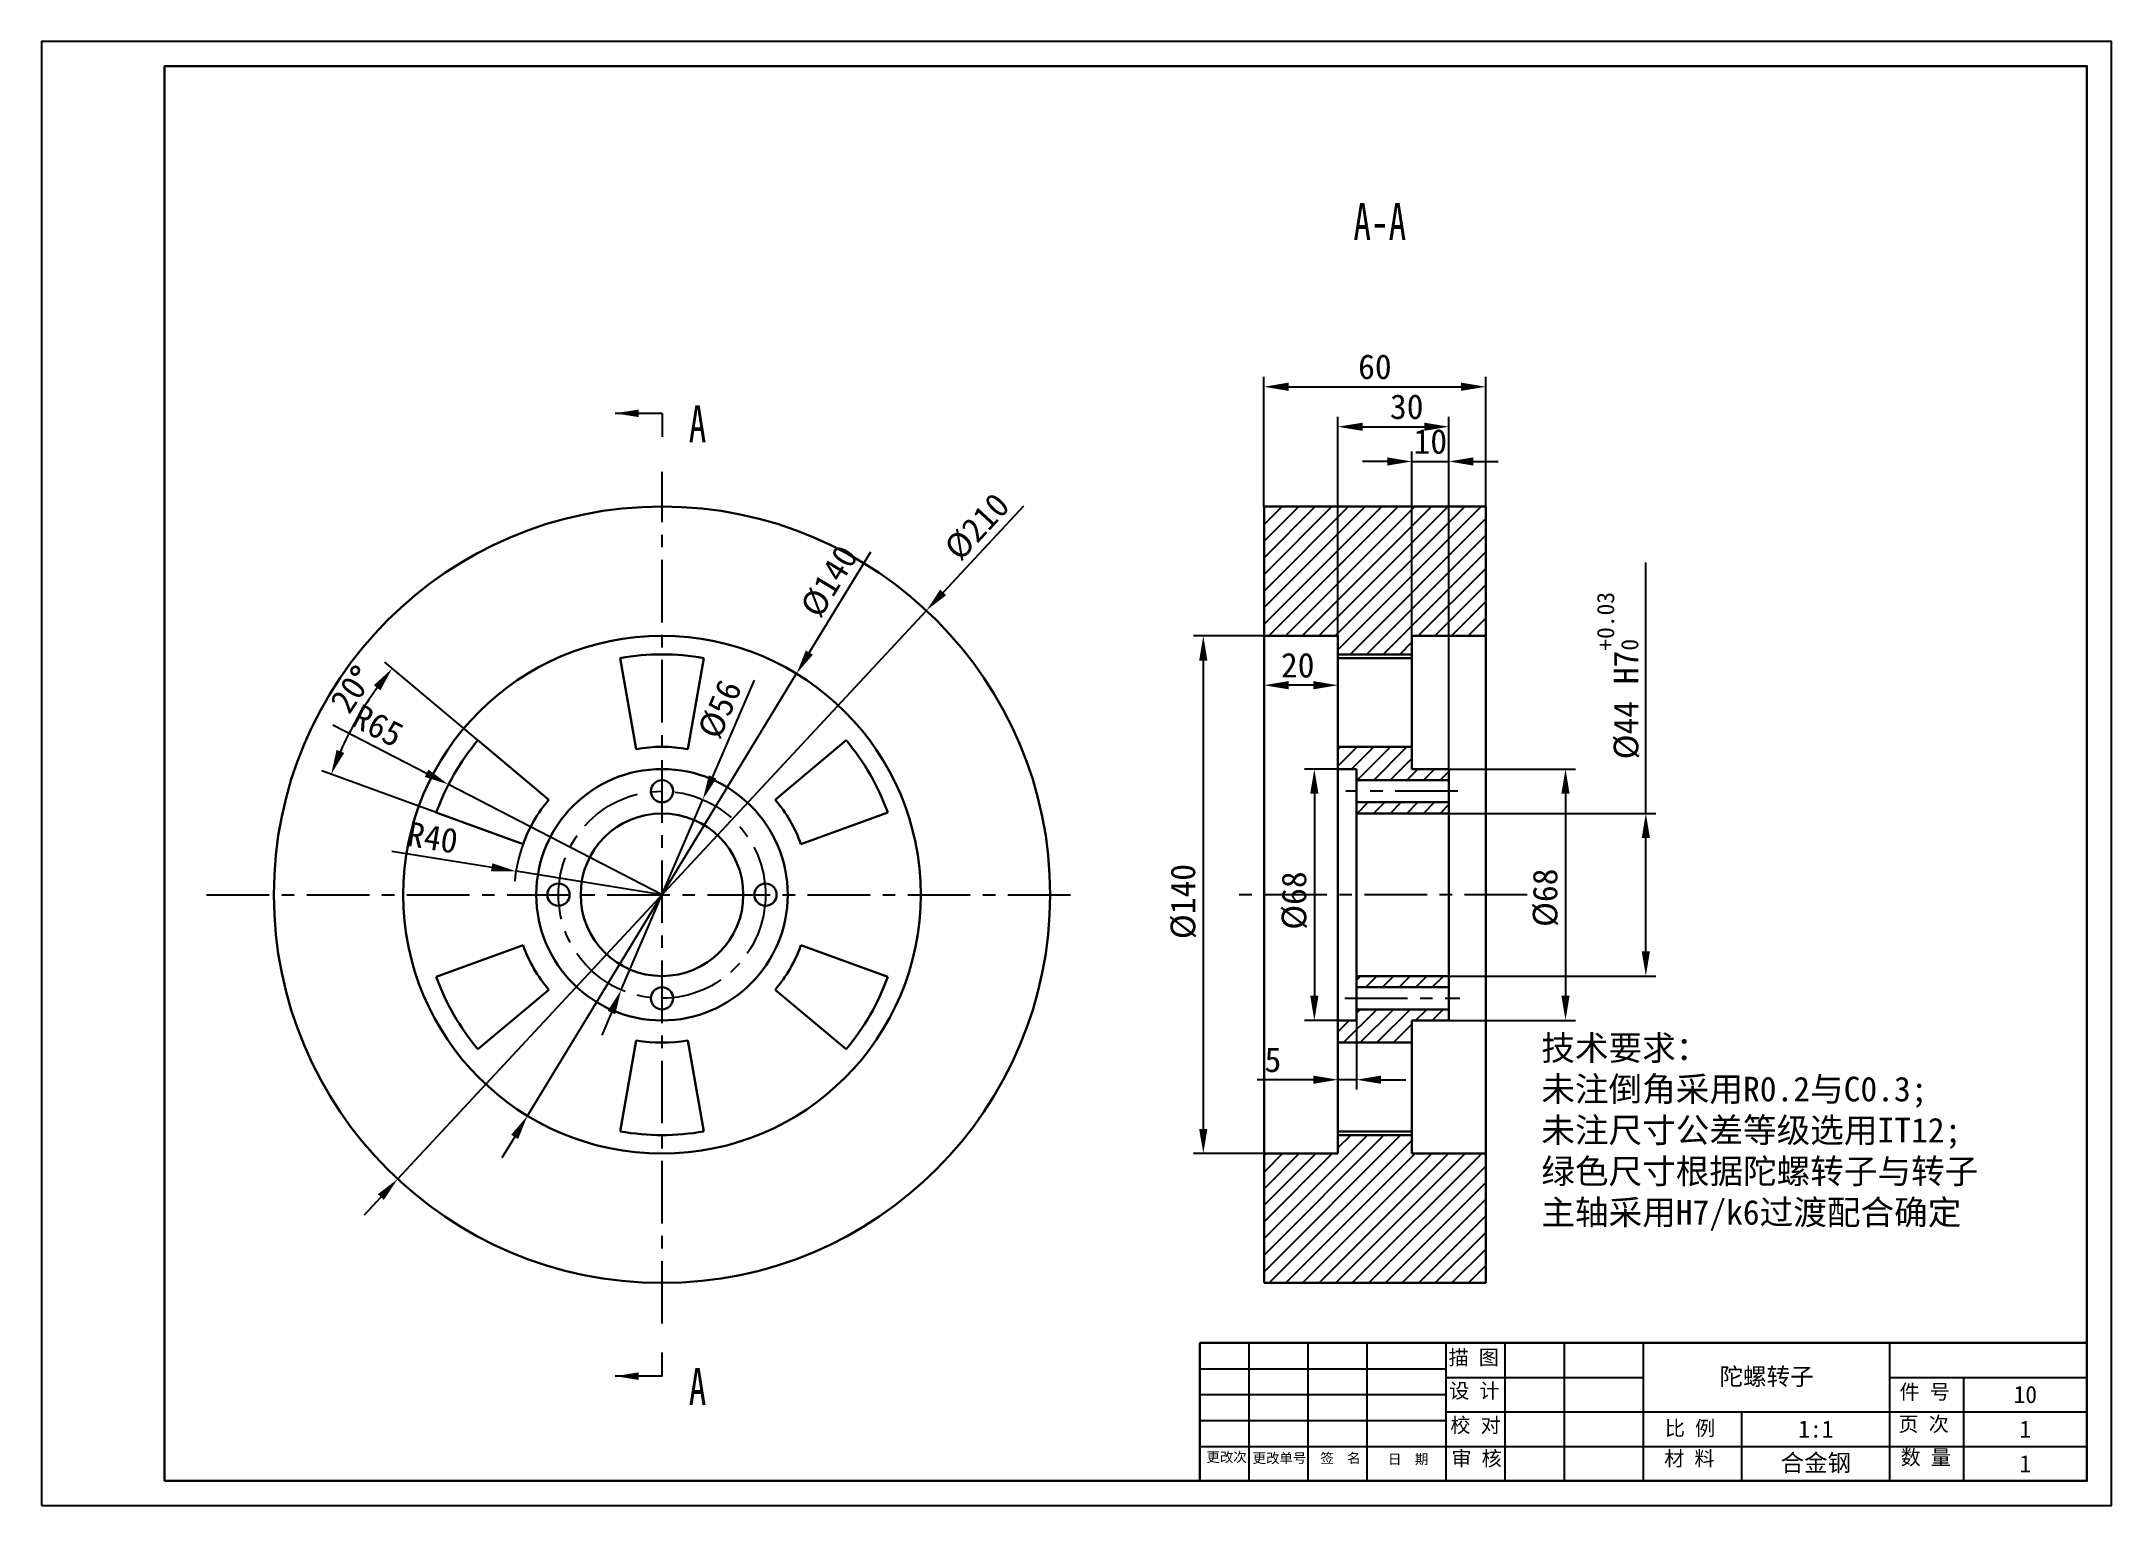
# Model space of a CAD drawing. Header units: millimetres. Extents: x -473 to 6267, y 319 to 3284.
# Drawn here: x 181.3 to 601.3, y 1822 to 2119 of the extents above; entities that cross this region are included whole.
import ezdxf

# ---------------------------------------------------------------- set-up
doc = ezdxf.new("R2010")
doc.units = ezdxf.units.MM
doc.linetypes.add('CENTERX2', pattern=[20.32, 12.7, -2.54, 2.54, -2.54])
for name, color, linetype in [('10', 7, 'Continuous'), ('SLD-0', 7, 'Continuous'), ('轮廓实线层', 170, 'Continuous')]:
    doc.layers.add(name, color=color, linetype=linetype)
for name, color, linetype, lineweight in [('3mm', 7, 'Continuous', 30), ('中心线层', 1, 'CENTERX2', 25), ('标题栏', 7, 'Continuous', 25), ('细实线', 3, 'Continuous', 25)]:
    doc.layers.add(name, color=color, linetype=linetype, lineweight=lineweight)
doc.styles.add('SLDTEXTSTYLE5', font='TXT', dxfattribs={"width": 0.7})
doc.dimstyles.new('a3', dxfattribs={"dimtxt": 5, "dimasz": 5, "dimexe": 2, "dimexo": 0, "dimgap": 1.524, "dimtad": 1, "dimdec": 1, "dimzin": 0, "dimtxsty": 'Standard', "dimcen": 2.5, "dimazin": 0, "dimtp": 0.21, "dimtfac": 1, "dimtdec": 1, "dimtmove": 0, "dimatfit": 3, "dimfxl": 1, "dimtzin": 0, "dimarcsym": 0})
pattern_1 = [(45, (3641.811, 2956.965), (-1.683798, 1.683798), [])]

msp = doc.modelspace()

# ---------------------------------------------------------------- texts
at = {"char_height": 7.5, "style": 'SLDTEXTSTYLE5'}
for s, insert, attachment_point in [('A-A', (452.849, 2086.219), 2), ('A', (312.642, 2045.197), 1), ('A', (312.642, 1849.897), 1)]:
    msp.add_mtext(s, dxfattribs=dict(at, insert=insert, attachment_point=attachment_point))
at = {"layer": 'SLD-0', "linetype": 'Continuous', "lineweight": -3}
for s, width, insert, char_height, attachment_point in [('{\\fSimSun|b0|i0|c134|p54;技术要求：\\P未注倒角采用R0.2与C0.3;\\P未注尺寸公差等级选用IT12;\\P\\C3;绿色\\C256;尺寸根据陀螺转子与转子\\P主轴\\C3;采用H7/k6过渡配合确定}', 144.78119, (485.617, 1917.345), 5, 1), ('{\\fSimSun|b0|i0|c134|p54;陀螺转子}', 50, (531.313, 1848.015), 3.5, 5), ('10', 25, (583.813, 1844.515), 3.5, 5), ('{\\fSimSun|b0|i0|c134|p54;1:1}', 30, (541.313, 1837.515), 3.5, 5), ('1', 25, (583.813, 1837.515), 3.5, 5), ('{\\fSimSun|b0|i0|c134|p54;合金钢}', 30, (541.313, 1830.515), 3.5, 5), ('1', 25, (583.813, 1830.515), 3.5, 5)]:
    msp.add_mtext_dynamic_manual_height_columns(s, width=width, gutter_width=17.5, heights=[0], dxfattribs=dict(at, insert=insert, char_height=char_height, attachment_point=attachment_point))
at = {"layer": '标题栏', "attachment_point": 1}
for s, insert, char_height, width in [('{\\fSimSun|b0|i0|c134|p54; 描 图}', (464.757, 1853.564), 3, 12.20894), ('{\\fSimSun|b0|i0|c134|p54;设 计}', (466.937, 1846.808), 3, 11.99092), ('{\\fSimSun|b0|i0|c134|p54;件 号}', (558.286, 1846.591), 3, 14.17108), ('{\\fSimSun|b0|i0|c134|p54;校 对}', (467.155, 1839.835), 3, 11.99092), ('{\\fSimSun|b0|i0|c134|p54;比 例}', (510.668, 1839.214), 3, 12.20893), ('{\\fSimSun|b0|i0|c134|p54;页 次}', (558.068, 1840.053), 3, 14.60712), ('{\\fSimSun|b0|i0|c134|p54;更改次}', (417.669, 1832.862), 2, 9.37414), ('{\\fSimSun|b0|i0|c134|p54;更改单号}', (427.04, 1832.644), 2, 12.42695), ('{\\fSimSun|b0|i0|c134|p54;签  名}', (440.775, 1832.644), 2, 11.99092), ('{\\fSimSun|b0|i0|c134|p54;日  期}', (454.51, 1832.426), 2, 16.13323), ('{\\fSimSun|b0|i0|c134|p54;审 核}', (467.373, 1833.08), 3, 12.20893), ('{\\fSimSun|b0|i0|c134|p54;材 料}', (510.54, 1833.08), 3, 18.09539), ('{\\fSimSun|b0|i0|c134|p54;数 量}', (558.504, 1833.298), 3, 14.60712)]:
    msp.add_mtext(s, dxfattribs=dict(at, insert=insert, char_height=char_height, width=width))

# ---------------------------------------------------------------- blocks, each defined once
blk = doc.blocks.new('*D41')
at = {"layer": 'Defpoints', "color": 0, "transparency": 16777216}
for p in [(448.1, 1962.42), (448.1, 1929.42), (506.82, 1929.42)]:
    blk.add_point(p, dxfattribs=at)
at = {"layer": '细实线', "color": 0, "lineweight": -2, "transparency": 16777216}
for p, q in [((506.82, 1962.42), (506.82, 2013.3)), ((448.1, 1962.42), (508.82, 1962.42)), ((506.82, 1934.42), (506.82, 1957.42)), ((448.1, 1929.42), (508.82, 1929.42))]:
    blk.add_line(p, q, dxfattribs=at)
at = {"layer": '细实线', "color": 0, "transparency": 16777216}
for points in [[(505.99, 1957.42), (507.65, 1957.42), (506.82, 1962.42)], [(505.99, 1934.42), (507.65, 1934.42), (506.82, 1929.42)]]:
    blk.add_solid(points, dxfattribs=at)
at = {"layer": '细实线', "color": 0, "lineweight": -3, "transparency": 16777216, "insert": (501.21, 1990.36), "char_height": 5, "width": 52.3724, "attachment_point": 5, "rotation": 90}
blk.add_mtext('%%C44 H7{\\H0.7x;\\S+0.03^ 0;}', dxfattribs=at)
blk = doc.blocks.new('*D42')
at = {"layer": 'Defpoints', "color": 0, "transparency": 16777216}
for p in [(444.35, 1971.42), (439.57, 1920.42), (444.35, 1920.42)]:
    blk.add_point(p, dxfattribs=at)
at = {"layer": '轮廓实线层', "color": 0, "lineweight": -2, "transparency": 16777216}
for p, q in [((444.35, 1971.42), (437.57, 1971.42)), ((439.57, 1966.42), (439.57, 1925.42)), ((444.35, 1920.42), (437.57, 1920.42))]:
    blk.add_line(p, q, dxfattribs=at)
at = {"layer": '轮廓实线层', "color": 0, "transparency": 16777216}
for points in [[(438.73, 1966.42), (440.4, 1966.42), (439.57, 1971.42)], [(438.73, 1925.42), (440.4, 1925.42), (439.57, 1920.42)]]:
    blk.add_solid(points, dxfattribs=at)
at = {"layer": '轮廓实线层', "color": 0, "lineweight": -3, "transparency": 16777216, "insert": (435.54, 1944.74), "char_height": 5, "attachment_point": 5, "rotation": 90}
blk.add_mtext('%%C68', dxfattribs=at)
blk = doc.blocks.new('*D43')
at = {"layer": 'Defpoints', "color": 0, "transparency": 16777216}
for p in [(429.35, 1998.42), (417.04, 1893.42), (429.35, 1893.42)]:
    blk.add_point(p, dxfattribs=at)
at = {"layer": '轮廓实线层', "color": 0, "lineweight": -2, "transparency": 16777216}
for p, q in [((429.35, 1998.42), (415.04, 1998.42)), ((417.04, 1993.42), (417.04, 1898.42)), ((429.35, 1893.42), (415.04, 1893.42))]:
    blk.add_line(p, q, dxfattribs=at)
at = {"layer": '轮廓实线层', "color": 0, "transparency": 16777216}
for points in [[(416.2, 1993.42), (417.87, 1993.42), (417.04, 1998.42)], [(416.2, 1898.42), (417.87, 1898.42), (417.04, 1893.42)]]:
    blk.add_solid(points, dxfattribs=at)
at = {"layer": '轮廓实线层', "color": 0, "lineweight": -3, "transparency": 16777216, "insert": (413.01, 1944.54), "char_height": 5, "attachment_point": 5, "rotation": 90}
blk.add_mtext('%%C140', dxfattribs=at)
blk = doc.blocks.new('*D44')
at = {"layer": 'Defpoints', "color": 0, "transparency": 16777216}
for p in [(429.35, 1998.42), (444.35, 1998.42), (429.35, 1988.42)]:
    blk.add_point(p, dxfattribs=at)
at = {"layer": '轮廓实线层', "color": 0, "lineweight": -2, "transparency": 16777216}
for p, q in [((429.35, 1998.42), (429.35, 1986.42)), ((444.35, 1998.42), (444.35, 1986.42)), ((439.35, 1988.42), (434.35, 1988.42))]:
    blk.add_line(p, q, dxfattribs=at)
at = {"layer": '轮廓实线层', "color": 0, "transparency": 16777216}
for points in [[(434.35, 1989.26), (434.35, 1987.59), (429.35, 1988.42)], [(439.35, 1989.26), (439.35, 1987.59), (444.35, 1988.42)]]:
    blk.add_solid(points, dxfattribs=at)
at = {"layer": '轮廓实线层', "color": 0, "lineweight": -3, "transparency": 16777216, "insert": (436.19, 1992.45), "char_height": 5, "attachment_point": 5}
blk.add_mtext('20', dxfattribs=at)
blk = doc.blocks.new('*D45')
at = {"layer": 'Defpoints', "color": 0, "transparency": 16777216}
for p in [(474.35, 2048.96), (429.35, 2024.67), (474.35, 2024.67)]:
    blk.add_point(p, dxfattribs=at)
at = {"layer": '轮廓实线层', "color": 0, "lineweight": -2, "transparency": 16777216}
for p, q in [((429.35, 2024.67), (429.35, 2050.96)), ((474.35, 2024.67), (474.35, 2050.96)), ((434.35, 2048.96), (469.35, 2048.96))]:
    blk.add_line(p, q, dxfattribs=at)
at = {"layer": '轮廓实线层', "color": 0, "transparency": 16777216}
for points in [[(434.35, 2049.8), (434.35, 2048.13), (429.35, 2048.96)], [(469.35, 2049.8), (469.35, 2048.13), (474.35, 2048.96)]]:
    blk.add_solid(points, dxfattribs=at)
at = {"layer": '轮廓实线层', "color": 0, "lineweight": -3, "transparency": 16777216, "insert": (451.85, 2052.99), "char_height": 5, "attachment_point": 5}
blk.add_mtext('60', dxfattribs=at)
blk = doc.blocks.new('*D46')
at = {"layer": 'Defpoints', "color": 0, "transparency": 16777216}
for p in [(466.85, 2040.85), (444.35, 1975.92), (466.85, 1971.42)]:
    blk.add_point(p, dxfattribs=at)
at = {"layer": '轮廓实线层', "color": 0, "lineweight": -2, "transparency": 16777216}
for p, q in [((444.35, 1975.92), (444.35, 2042.85)), ((466.85, 1971.42), (466.85, 2042.85)), ((449.35, 2040.85), (461.85, 2040.85))]:
    blk.add_line(p, q, dxfattribs=at)
at = {"layer": '轮廓实线层', "color": 0, "transparency": 16777216}
for points in [[(449.35, 2041.68), (449.35, 2040.02), (444.35, 2040.85)], [(461.85, 2041.68), (461.85, 2040.02), (466.85, 2040.85)]]:
    blk.add_solid(points, dxfattribs=at)
at = {"layer": '轮廓实线层', "color": 0, "lineweight": -3, "transparency": 16777216, "insert": (458.31, 2044.88), "char_height": 5, "attachment_point": 5}
blk.add_mtext('30', dxfattribs=at)
blk = doc.blocks.new('*D47')
at = {"layer": 'Defpoints', "color": 0, "transparency": 16777216}
for p in [(466.85, 2033.81), (459.35, 1971.42), (466.85, 1971.42)]:
    blk.add_point(p, dxfattribs=at)
at = {"layer": '轮廓实线层', "color": 0, "lineweight": -2, "transparency": 16777216}
for p, q in [((454.35, 2033.81), (449.35, 2033.81)), ((459.35, 1971.42), (459.35, 2035.81)), ((459.35, 2033.81), (466.85, 2033.81)), ((466.85, 1971.42), (466.85, 2035.81)), ((471.85, 2033.81), (476.85, 2033.81))]:
    blk.add_line(p, q, dxfattribs=at)
at = {"layer": '轮廓实线层', "color": 0, "transparency": 16777216}
for points in [[(454.35, 2034.64), (454.35, 2032.98), (459.35, 2033.81)], [(471.85, 2034.64), (471.85, 2032.98), (466.85, 2033.81)]]:
    blk.add_solid(points, dxfattribs=at)
at = {"layer": '轮廓实线层', "color": 0, "lineweight": -3, "transparency": 16777216, "insert": (463.1, 2037.83), "char_height": 5, "attachment_point": 5}
blk.add_mtext('10', dxfattribs=at)
blk = doc.blocks.new('*D48')
at = {"layer": 'Defpoints', "color": 0, "transparency": 16777216}
for p in [(444.35, 1920.42), (448.1, 1920.42), (448.1, 1908.4)]:
    blk.add_point(p, dxfattribs=at)
at = {"layer": '轮廓实线层', "color": 0, "lineweight": -2, "transparency": 16777216}
for p, q in [((444.35, 1920.42), (444.35, 1906.4)), ((448.1, 1920.42), (448.1, 1906.4)), ((439.35, 1908.4), (427.97, 1908.4)), ((448.1, 1908.4), (444.35, 1908.4)), ((453.1, 1908.4), (458.1, 1908.4))]:
    blk.add_line(p, q, dxfattribs=at)
at = {"layer": '轮廓实线层', "color": 0, "transparency": 16777216}
for points in [[(439.35, 1909.23), (439.35, 1907.57), (444.35, 1908.4)], [(453.1, 1909.23), (453.1, 1907.57), (448.1, 1908.4)]]:
    blk.add_solid(points, dxfattribs=at)
at = {"layer": '轮廓实线层', "color": 0, "lineweight": -3, "transparency": 16777216, "insert": (431.16, 1912.42), "char_height": 5, "attachment_point": 5}
blk.add_mtext('5', dxfattribs=at)
blk = doc.blocks.new('*D49')
at = {"layer": 'Defpoints', "color": 0, "transparency": 16777216}
for p in [(459.35, 1971.42), (459.35, 1920.42), (490.52, 1920.42)]:
    blk.add_point(p, dxfattribs=at)
at = {"layer": '轮廓实线层', "color": 0, "lineweight": -2, "transparency": 16777216}
for p, q in [((459.35, 1971.42), (492.52, 1971.42)), ((490.52, 1966.42), (490.52, 1925.42)), ((459.35, 1920.42), (492.52, 1920.42))]:
    blk.add_line(p, q, dxfattribs=at)
at = {"layer": '轮廓实线层', "color": 0, "transparency": 16777216}
for points in [[(489.69, 1966.42), (491.35, 1966.42), (490.52, 1971.42)], [(489.69, 1925.42), (491.35, 1925.42), (490.52, 1920.42)]]:
    blk.add_solid(points, dxfattribs=at)
at = {"layer": '轮廓实线层', "color": 0, "lineweight": -3, "transparency": 16777216, "insert": (486.49, 1945.31), "char_height": 5, "attachment_point": 5, "rotation": 90}
blk.add_mtext('%%C68', dxfattribs=at)
blk = doc.blocks.new('*D50')
at = {"layer": 'Defpoints', "color": 0, "transparency": 16777216}
for p in [(315.5, 1965.22), (298.94, 1926.62)]:
    blk.add_point(p, dxfattribs=at)
at = {"layer": '轮廓实线层', "color": 0, "lineweight": -2, "transparency": 16777216}
for p, q in [((325.9, 1989.46), (317.47, 1969.82)), ((298.94, 1926.62), (315.5, 1965.22)), ((296.97, 1922.03), (295, 1917.43))]:
    blk.add_line(p, q, dxfattribs=at)
at = {"layer": '轮廓实线层', "color": 0, "transparency": 16777216}
for points in [[(316.71, 1970.14), (318.24, 1969.49), (315.5, 1965.22)], [(296.2, 1922.36), (297.73, 1921.7), (298.94, 1926.62)]]:
    blk.add_solid(points, dxfattribs=at)
at = {"layer": '轮廓实线层', "color": 0, "lineweight": -3, "transparency": 16777216, "insert": (318.98, 1983.52), "char_height": 5, "attachment_point": 5, "rotation": 66.7775}
blk.add_mtext('%%C56', dxfattribs=at)
blk = doc.blocks.new('*D51')
at = {"layer": 'Defpoints', "color": 0, "transparency": 16777216}
for p in [(334.51, 1990.77), (279.93, 1901.08)]:
    blk.add_point(p, dxfattribs=at)
at = {"layer": '轮廓实线层', "color": 0, "lineweight": -2, "transparency": 16777216}
for p, q in [((349.53, 2015.44), (337.11, 1995.04)), ((279.93, 1901.08), (334.51, 1990.77)), ((277.33, 1896.8), (274.73, 1892.53))]:
    blk.add_line(p, q, dxfattribs=at)
at = {"layer": '轮廓实线层', "color": 0, "transparency": 16777216}
for points in [[(336.4, 1995.47), (337.83, 1994.61), (334.51, 1990.77)], [(276.61, 1897.24), (278.04, 1896.37), (279.93, 1901.08)]]:
    blk.add_solid(points, dxfattribs=at)
at = {"layer": '轮廓实线层', "color": 0, "lineweight": -3, "transparency": 16777216, "insert": (341.18, 2009.47), "char_height": 5, "attachment_point": 5, "rotation": 58.675}
blk.add_mtext('%%C140', dxfattribs=at)
blk = doc.blocks.new('*D52')
at = {"layer": 'Defpoints', "color": 0, "transparency": 16777216}
for p in [(360.86, 2003.58), (253.59, 1888.26)]:
    blk.add_point(p, dxfattribs=at)
at = {"layer": '轮廓实线层', "color": 0, "lineweight": -2, "transparency": 16777216}
for p, q in [((380.53, 2024.73), (364.26, 2007.25)), ((253.59, 1888.26), (360.86, 2003.58)), ((250.18, 1884.6), (246.77, 1880.94))]:
    blk.add_line(p, q, dxfattribs=at)
at = {"layer": '轮廓实线层', "color": 0, "transparency": 16777216}
for points in [[(363.65, 2007.81), (364.87, 2006.68), (360.86, 2003.58)], [(249.57, 1885.17), (250.79, 1884.03), (253.59, 1888.26)]]:
    blk.add_solid(points, dxfattribs=at)
at = {"layer": '轮廓实线层', "color": 0, "lineweight": -3, "transparency": 16777216, "insert": (371.15, 2020.56), "char_height": 5, "attachment_point": 5, "rotation": 47.0722}
blk.add_mtext('%%C210', dxfattribs=at)
blk = doc.blocks.new('*D53')
at = {"layer": 'Defpoints', "color": 0, "transparency": 16777216}
for p in [(277.6, 1950.69), (307.22, 1945.92)]:
    blk.add_point(p, dxfattribs=at)
at = {"layer": '轮廓实线层', "color": 0, "lineweight": -2, "transparency": 16777216}
for p, q in [((252.38, 1954.75), (272.67, 1951.49)), ((307.22, 1945.92), (277.6, 1950.69))]:
    blk.add_line(p, q, dxfattribs=at)
blk.add_arc((307.22, 1945.92), 30, 160, 174.6715, dxfattribs=at)
at = {"layer": '轮廓实线层', "color": 0, "transparency": 16777216}
blk.add_solid([(272.8, 1952.31), (272.53, 1950.66), (277.6, 1950.69)], dxfattribs=at)
at = {"layer": '轮廓实线层', "color": 0, "lineweight": -3, "transparency": 16777216, "insert": (260.69, 1957.49), "char_height": 5, "attachment_point": 5, "rotation": 350.8518}
blk.add_mtext('R40', dxfattribs=at)
blk = doc.blocks.new('*D54')
at = {"layer": 'Defpoints', "color": 0, "transparency": 16777216}
for p in [(263.9, 1968.28), (307.22, 1945.92)]:
    blk.add_point(p, dxfattribs=at)
at = {"layer": '轮廓实线层', "color": 0, "lineweight": -2, "transparency": 16777216}
for p, q in [((240.46, 1980.38), (259.46, 1970.57)), ((307.22, 1945.92), (263.9, 1968.28))]:
    blk.add_line(p, q, dxfattribs=at)
at = {"layer": '轮廓实线层', "color": 0, "transparency": 16777216}
blk.add_solid([(259.84, 1971.31), (259.07, 1969.83), (263.9, 1968.28)], dxfattribs=at)
at = {"layer": '轮廓实线层', "color": 0, "lineweight": -3, "transparency": 16777216, "insert": (249.58, 1980.2), "char_height": 5, "attachment_point": 5, "rotation": 332.7011}
blk.add_mtext('R65', dxfattribs=at)
blk = doc.blocks.new('*D55')
at = {"layer": 'Defpoints', "color": 0, "transparency": 16777216}
for p in [(243.39, 1977.98), (269.88, 1977.26), (261.41, 1962.6), (284.24, 1965.21), (279.03, 1956.18)]:
    blk.add_point(p, dxfattribs=at)
at = {"layer": '轮廓实线层', "color": 0, "lineweight": -2, "transparency": 16777216}
for p, q in [((269.88, 1977.26), (250.97, 1993.12)), ((261.41, 1962.6), (238.22, 1971.04))]:
    blk.add_line(p, q, dxfattribs=at)
blk.add_arc((307.22, 1945.92), 71.43, 144.0114, 155.9886, dxfattribs=at)
at = {"layer": '轮廓实线层', "color": 0, "transparency": 16777216}
for points in [[(248.77, 1988.41), (250.08, 1987.38), (252.5, 1991.84)], [(242.74, 1974.68), (241.2, 1975.3), (240.1, 1970.35)]]:
    blk.add_solid(points, dxfattribs=at)
at = {"layer": '轮廓实线层', "color": 0, "lineweight": -3, "transparency": 16777216, "insert": (244.38, 1987.69), "char_height": 5, "attachment_point": 5, "rotation": 56.3894}
blk.add_mtext('20{\\fISOCPEUR|b0|i0|c0|p34;%%D}', dxfattribs=at)

# ---------------------------------------------------------------- dimensions: what is measured, and where the dimension line sits
at = {"layer": '细实线', "lineweight": -3}
dim = msp.add_linear_dim(base=(506.821, 1929.422), p1=(448.104, 1962.422), p2=(448.104, 1929.422), angle=90, text='%%C44 H7{\\H0.7x;\\S+0.03^ 0;}', dimstyle='a3', dxfattribs=at)
dim.commit()
dim.dimension.update_dxf_attribs({"geometry": '*D41', "text_midpoint": (506.821, 1990.363), "dimtype": 160})
at = {"layer": '轮廓实线层', "lineweight": -3}
for base, p1, p2, text, picture, middle in [((474.354, 2048.962), (429.354, 2024.672), (474.354, 2024.672), '60', '*D45', (451.854, 2048.962)), ((466.854, 2040.851), (444.354, 1975.922), (466.854, 1971.422), '30', '*D46', (458.312, 2040.851)), ((466.854, 2033.811), (459.354, 1971.422), (466.854, 1971.422), '10', '*D47', (463.104, 2033.811)), ((429.354, 1988.422), (444.354, 1998.422), (429.354, 1998.422), '20', '*D44', (436.191, 1988.422)), ((448.104, 1908.399), (444.354, 1920.422), (448.104, 1920.422), '5', '*D48', (431.163, 1908.399))]:
    dim = msp.add_linear_dim(base=base, p1=p1, p2=p2, text=text, dimstyle='a3', dxfattribs=at)
    dim.commit()
    dim.dimension.update_dxf_attribs({"geometry": picture, "text_midpoint": middle, "dimtype": 160})
for p1, p2, text, picture, middle in [((253.586, 1888.261), (360.855, 2003.584), '%%C210', '*D52', (371.149, 2020.559)), ((279.926, 1901.075), (334.515, 1990.77), '%%C140', '*D51', (341.184, 2009.468)), ((298.94, 1926.624), (315.501, 1965.221), '%%C56', '*D50', (318.975, 1983.525))]:
    dim = msp.add_diameter_dim_2p(p1=p1, p2=p2, text=text, dimstyle='a3', dxfattribs=at)
    dim.commit()
    dim.dimension.update_dxf_attribs({"geometry": picture, "text_midpoint": middle})
for base, p1, p2, text, picture, middle in [((417.037, 1893.422), (429.354, 1998.422), (429.354, 1893.422), '%%C140', '*D43', (417.037, 1944.541)), ((439.565, 1920.422), (444.354, 1971.422), (444.354, 1920.422), '%%C68', '*D42', (439.565, 1944.735)), ((490.519, 1920.422), (459.354, 1971.422), (459.354, 1920.422), '%%C68', '*D49', (490.519, 1945.306))]:
    dim = msp.add_linear_dim(base=base, p1=p1, p2=p2, angle=90, text=text, dimstyle='a3', dxfattribs=at)
    dim.commit()
    dim.dimension.update_dxf_attribs({"geometry": picture, "text_midpoint": middle, "dimtype": 160})
dim = msp.add_angular_dim_2l(base=(243.387, 1977.981), line1=((279.03, 1956.183), (261.41, 1962.596)), line2=((269.876, 1977.258), (284.239, 1965.206)), text='20{\\fISOCPEUR|b0|i0|c0|p34;%%D}', dimstyle='a3', override={"dimdec": 2}, dxfattribs=at)
dim.commit()
dim.dimension.update_dxf_attribs({"geometry": '*D55', "text_midpoint": (247.731, 1985.463), "dimtype": 162})
for mpoint, text, picture, middle in [((263.9, 1968.281), 'R65', '*D54', (249.581, 1980.199)), ((277.602, 1950.692), 'R40', '*D53', (260.694, 1957.491))]:
    dim = msp.add_radius_dim(center=(307.22, 1945.922), mpoint=mpoint, text=text, dimstyle='a3', dxfattribs=at)
    dim.commit()
    dim.dimension.update_dxf_attribs({"geometry": picture, "text_midpoint": middle})

# ---------------------------------------------------------------- hatches: boundary and pattern name
at = {"layer": '轮廓实线层', "lineweight": -3}
h = msp.add_hatch(dxfattribs=at)
h.set_pattern_fill('ANSI31', color=5, scale=0.75)
h.set_pattern_definition(pattern_1)
h.paths.add_polyline_path([(444.354, 1998.422), (444.354, 1994.672), (459.354, 1994.672), (459.354, 1998.422), (474.354, 1998.422), (474.354, 2024.672), (429.354, 2024.672), (429.354, 1998.422)])
h.paths.add_polyline_path([(444.354, 1893.422), (429.354, 1893.422), (429.354, 1867.172), (474.354, 1867.172), (474.354, 1893.422), (459.354, 1893.422), (459.354, 1897.172), (444.354, 1897.172)])
h = msp.add_hatch(dxfattribs=at)
h.set_pattern_fill('ANSI31', color=5, scale=0.75)
h.set_pattern_definition(pattern_1)
h.paths.add_polyline_path([(466.854, 1969.172), (466.854, 1971.422), (459.354, 1971.422), (459.354, 1975.922), (444.354, 1975.922), (444.354, 1971.422), (448.104, 1971.422), (448.104, 1969.172)])
h.paths.add_polyline_path([(448.104, 1962.422), (466.854, 1962.422), (466.854, 1964.672), (448.104, 1964.672)])
h.paths.add_polyline_path([(466.854, 1929.422), (448.104, 1929.422), (448.104, 1927.172), (466.854, 1927.172)])
h.paths.add_polyline_path([(448.104, 1922.672), (448.104, 1920.422), (444.354, 1920.422), (444.354, 1915.922), (459.354, 1915.922), (459.354, 1920.422), (466.854, 1920.422), (466.854, 1922.672)])

# ---------------------------------------------------------------- linework, layer by layer
for p, q in [((307.22, 2043.572), (297.695, 2043.572)), ((307.22, 2043.572), (307.22, 2038.81)), ((307.22, 1848.272), (307.22, 1853.035)), ((596.313, 1827.015), (596.313, 1855.015)), ((307.22, 1848.272), (297.695, 1848.272)), ((416.313, 1827.015), (596.313, 1827.015))]:
    msp.add_line(p, q)
for points in [[(297.695, 2043.572), (302.458, 2042.81), (302.458, 2044.334)], [(297.695, 1848.272), (302.458, 1847.51), (302.458, 1849.034)]]:
    msp.add_solid(points)
at = {"layer": '10'}
msp.add_lwpolyline([(181.313, 1822.015), (601.313, 1822.015), (601.313, 2119.015), (181.313, 2119.015)], close=True, dxfattribs=at)
at = {"layer": '3mm', "lineweight": 30}
for p, q in [((474.354, 2024.672), (429.354, 2024.672)), ((429.354, 1998.422), (429.354, 2024.672)), ((474.354, 1998.422), (474.354, 2024.672)), ((444.354, 1998.422), (429.354, 1998.422)), ((429.354, 1998.422), (429.354, 1893.422)), ((444.354, 1994.672), (444.354, 1998.422)), ((474.354, 1998.422), (459.354, 1998.422)), ((459.354, 1994.672), (459.354, 1998.422)), ((474.354, 1998.422), (474.354, 1893.422)), ((302.011, 1975.467), (298.755, 1993.932)), ((315.686, 1993.932), (312.43, 1975.467)), ((444.354, 1994.672), (459.354, 1994.672)), ((444.354, 1993.932), (444.354, 1994.672)), ((444.354, 1993.932), (459.354, 1993.932)), ((444.354, 1975.922), (444.354, 1993.932)), ((459.354, 1993.932), (459.354, 1994.672)), ((459.354, 1975.922), (459.354, 1993.932)), ((269.876, 1977.258), (284.239, 1965.206)), ((330.202, 1965.206), (344.565, 1977.258)), ((444.354, 1971.422), (444.354, 1975.922)), ((459.354, 1975.922), (444.354, 1975.922)), ((459.354, 1971.422), (459.354, 1975.922)), ((444.354, 1971.422), (448.104, 1971.422)), ((444.354, 1971.422), (444.354, 1920.422)), ((448.104, 1969.172), (448.104, 1971.422)), ((466.854, 1971.422), (459.354, 1971.422)), ((466.854, 1971.422), (466.854, 1969.172)), ((448.104, 1964.672), (448.104, 1969.172)), ((448.104, 1969.172), (466.854, 1969.172)), ((466.854, 1969.172), (466.854, 1964.672)), ((279.03, 1956.183), (261.41, 1962.596)), ((353.03, 1962.596), (335.411, 1956.183)), ((466.854, 1964.672), (448.104, 1964.672)), ((448.104, 1956.422), (448.104, 1964.672)), ((448.104, 1962.422), (466.854, 1962.422)), ((466.854, 1964.672), (466.854, 1956.422)), ((448.104, 1935.422), (448.104, 1956.422)), ((466.854, 1935.422), (466.854, 1956.422)), ((261.41, 1929.249), (279.03, 1935.662)), ((335.411, 1935.662), (353.03, 1929.249)), ((448.104, 1927.172), (448.104, 1935.422)), ((466.854, 1935.422), (466.854, 1927.172)), ((466.854, 1929.422), (448.104, 1929.422)), ((284.239, 1926.639), (269.876, 1914.587)), ((344.565, 1914.587), (330.202, 1926.639)), ((448.104, 1922.672), (448.104, 1927.172)), ((448.104, 1927.172), (466.854, 1927.172)), ((466.854, 1927.172), (466.854, 1922.672)), ((444.354, 1915.922), (444.354, 1920.422)), ((448.104, 1920.422), (444.354, 1920.422)), ((466.854, 1922.672), (448.104, 1922.672)), ((448.104, 1920.422), (448.104, 1922.672)), ((459.354, 1920.422), (466.854, 1920.422)), ((459.354, 1915.922), (459.354, 1920.422)), ((466.854, 1922.672), (466.854, 1920.422)), ((298.755, 1897.913), (302.011, 1916.378)), ((312.43, 1916.378), (315.686, 1897.913)), ((444.354, 1915.922), (459.354, 1915.922)), ((444.354, 1897.913), (444.354, 1915.922)), ((459.354, 1897.913), (459.354, 1915.922)), ((444.354, 1897.172), (444.354, 1897.913)), ((444.354, 1897.913), (459.354, 1897.913)), ((444.354, 1893.422), (444.354, 1897.172)), ((459.354, 1897.172), (444.354, 1897.172)), ((459.354, 1897.172), (459.354, 1897.913)), ((459.354, 1893.422), (459.354, 1897.172)), ((429.354, 1893.422), (444.354, 1893.422)), ((429.354, 1867.172), (429.354, 1893.422)), ((459.354, 1893.422), (474.354, 1893.422)), ((474.354, 1867.172), (474.354, 1893.422)), ((429.354, 1867.172), (474.354, 1867.172))]:
    msp.add_line(p, q, dxfattribs=at)
at = {"layer": '3mm'}
for q in [(416.313, 1827.015), (596.313, 1855.015)]:
    msp.add_line((416.313, 1855.015), q, dxfattribs=at)
msp.add_lwpolyline([(206.313, 1827.015), (596.313, 1827.015), (596.313, 2114.015), (206.313, 2114.015)], close=True, dxfattribs=at)
at = {"layer": '3mm', "lineweight": 30}
for centre, radius in [((307.22, 1945.922), 78.75), ((307.22, 1945.922), 52.5), ((307.22, 1945.922), 25.5), ((307.22, 1966.922), 2.25), ((307.22, 1945.922), 16.5), ((286.22, 1945.922), 2.25), ((328.22, 1945.922), 2.25), ((307.22, 1924.922), 2.25)]:
    msp.add_circle(centre, radius, dxfattribs=at)
for radius, start, end in [(48.75, 80, 100), (48.75, 140, 160), (30, 80, 100), (48.75, 20, 40), (30, 140, 160), (30, 20, 40), (30, 200, 220), (30, 320, 340), (48.75, 200, 220), (48.75, 320, 340), (30, 260, 280), (48.75, 260, 280)]:
    msp.add_arc((307.22, 1945.922), radius, start, end, dxfattribs=at)
at = {"layer": '中心线层', "lineweight": -3}
for p, q in [((307.22, 1858.92), (307.22, 2031.673)), ((468.675, 1966.922), (445.96, 1966.922)), ((214.832, 1945.922), (392.396, 1945.922)), ((482.749, 1945.922), (422.609, 1945.922)), ((445.777, 1924.922), (469.063, 1924.922))]:
    msp.add_line(p, q, dxfattribs=at)
msp.add_circle((307.22, 1945.922), 21, dxfattribs=at)
at = {"layer": '标题栏'}
for p, q in [((426.313, 1827.015), (426.313, 1855.015)), ((438.313, 1827.015), (438.313, 1855.015)), ((450.313, 1827.015), (450.313, 1855.015)), ((466.313, 1827.015), (466.313, 1855.015)), ((478.313, 1827.015), (478.313, 1855.015)), ((490.313, 1827.015), (490.313, 1855.015)), ((506.313, 1827.015), (506.313, 1855.015)), ((556.313, 1827.015), (556.313, 1855.015)), ((416.313, 1849.765), (466.313, 1849.765)), ((466.313, 1848.015), (506.313, 1848.015)), ((556.313, 1848.015), (596.313, 1848.015)), ((571.313, 1827.015), (571.313, 1848.015)), ((416.313, 1844.515), (466.313, 1844.515)), ((466.313, 1841.015), (506.313, 1841.015)), ((506.313, 1841.015), (556.313, 1841.015)), ((526.313, 1827.015), (526.313, 1841.015)), ((556.313, 1841.015), (596.313, 1841.015)), ((416.313, 1839.265), (466.313, 1839.265)), ((416.313, 1834.015), (596.313, 1834.015))]:
    msp.add_line(p, q, dxfattribs=at)

msp.set_redraw_order([(e.dxf.handle, doc.entitydb.next_handle()) for e in msp.query("TEXT MTEXT ATTDEF DIMENSION ARC_DIMENSION")])  # texts and dimensions are drawn at this point

doc.saveas('drawing.dxf')
